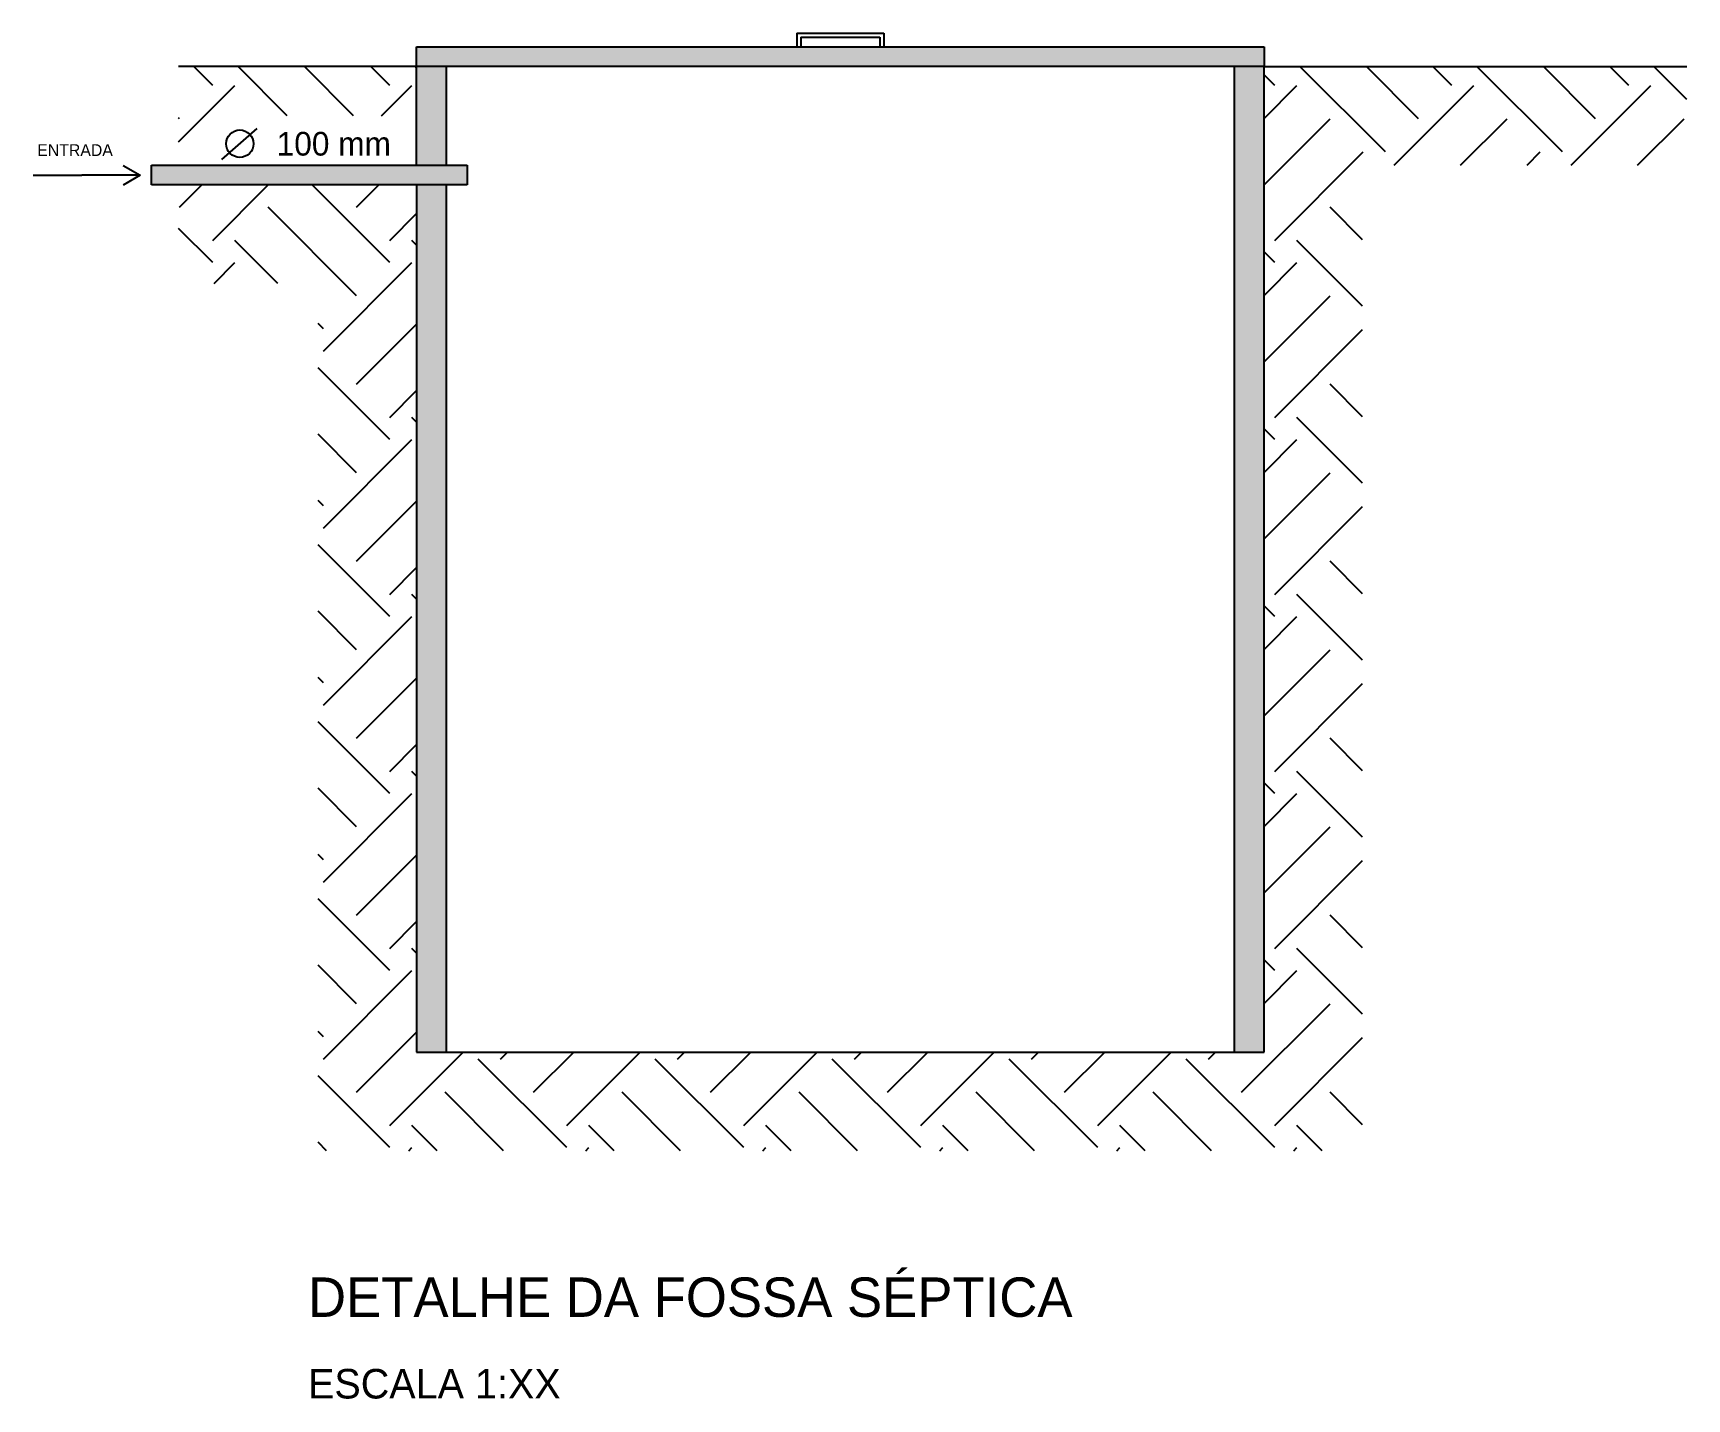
# Model space of a CAD drawing. Header units: millimetres. Extents: x 865.6 to 932.6, y 407.2 to 470.5.
# Drawn here: x 894.93 to 903.32, y 463.57 to 470.5 of the extents above; entities that cross this region are included whole.
import ezdxf

# ---------------------------------------------------------------- set-up
doc = ezdxf.new("R2010")
doc.units = ezdxf.units.MM
for name, color, linetype in [('can01', 1, 'Continuous'), ('COTAS-TEXTOS', 1, 'Continuous'), ('pena 01', 1, 'Continuous'), ('pena01', 1, 'Continuous'), ('pena02', 2, 'Continuous'), ('texto hidro', 1, 'Continuous'), ('TIGRECAD', 1, 'Continuous')]:
    doc.layers.add(name, color=color, linetype=linetype)
doc.styles.get("Standard").update_dxf_attribs({"font": 'ERASLGHT.TTF'})
pattern_1 = [(45, (4.1035, 7.8611), (6e-17, 0.8980256), [0.635, -0.635]), (45, (3.9351, 8.02945), (6e-17, 0.8980256), [0.635, -0.635]), (45, (3.76675, 8.1978), (6e-17, 0.8980256), [0.635, -0.635]), (135, (3.76675, 8.3101), (-0.8980256, 6e-17), [0.635, -0.635]), (135, (3.9351, 8.47846), (-0.8980256, 6e-17), [0.635, -0.635]), (135, (4.1035, 8.64684), (-0.8980256, 6e-17), [0.635, -0.635])]
pattern_2 = [(50, (4.10351, 7.86107), (0.18218467, -0.015939086), [0.01905, -0.20955]), (355, (4.10351, 7.86107), (-0.035242826, 0.191056643), [0.01524, -0.16764]), (100.451, (4.1187, 7.85974), (0.146942502, 0.175116688), [0.01619, -0.17809]), (46.1842, (4.10351, 7.91187), (0.27107904, -0.04204233), [0.028575, -0.314325]), (96.6356, (4.1261, 7.90837), (0.237404234, 0.247425556), [0.024285, -0.267135]), (351.184, (4.1035, 7.91187), (0.237404606, 0.24742512), [0.02286, -0.25146]), (21, (4.12891, 7.89917), (0.15161488, -0.102265519), [0.01905, -0.20955]), (326, (4.12891, 7.89917), (0.06180203, 0.184187966), [0.01524, -0.16764]), (71.4514, (4.14155, 7.89065), (0.21341649, 0.081922858), [0.01619, -0.17809]), (37.5, (4.10351, 7.86107), (0.0030886033, 0.084555039), [0, -0.165608, 0, -0.17018, 0, -0.168275]), (7.5, (4.10351, 7.86107), (0.0668196625, 0.100180575), [0, -0.097028, 0, -0.161798, 0, -0.064135]), (327.5, (4.04687, 7.86107), (0.135590595, -0.005728744), [0, -0.0635, 0, -0.19812, 0, -0.26289]), (317.5, (4.02147, 7.86107), (0.148129181, 0.025426491), [0, -0.08255, 0, -0.131572, 0, -0.18669])]

msp = doc.modelspace()

# ---------------------------------------------------------------- texts
at = {"layer": 'COTAS-TEXTOS', "color": 1}
msp.add_text('ENTRADA', height=0.06, dxfattribs=at).set_placement((894.9533, 469.8752))
at = {"layer": 'pena02', "color": 0, "char_height": 0.2, "width": 11.620401, "attachment_point": 1}
for s, insert in [('{\\fEras Demi ITC|b0|i0|c0|p34;DETALHE DA FOSSA SÉPTICA}', (896.3269, 464.1857)), ('{\\fEras Demi ITC|b0|i0|c0|p34;\\H0.75x;ESCALA 1:XX}', (896.3269, 463.7216))]:
    msp.add_mtext(s, dxfattribs=dict(at, insert=insert))
at = {"layer": 'texto hidro', "insert": (896.1679, 469.9974), "char_height": 0.12, "width": 8.497203, "attachment_point": 1}
msp.add_mtext('{\\fEras Demi ITC|b0|i0|c0|p34;100 mm}', dxfattribs=at)

# ---------------------------------------------------------------- hatches: boundary and pattern name
at = {"layer": 'pena 01'}
h = msp.add_hatch(dxfattribs=at)
h.set_pattern_fill('EARTH', color=256, scale=0.1, angle=45, style=0)
h.set_pattern_definition(pattern_1)
h.paths.add_polyline_path([(896.8776, 469.7289), (895.67, 469.7289), (895.67, 469.2289), (896.3776, 469.2289), (896.3776, 464.8289), (901.6776, 464.8289), (901.6776, 469.8289), (903.3231, 469.8289), (903.3231, 470.3289), (901.1776, 470.3289), (901.1776, 465.3289), (896.8776, 465.3289)])
h = msp.add_hatch(dxfattribs=at)
h.set_pattern_fill('EARTH', color=256, scale=0.1, angle=45, style=0)
h.set_pattern_definition(pattern_1)
h.paths.add_polyline_path([(896.8776, 470.0789), (896.8776, 470.3289), (895.67, 470.3289), (895.67, 469.8289), (895.8161, 469.8289), (895.8161, 470.0789)])
at = {"layer": 'pena01'}
h = msp.add_hatch(dxfattribs=at)
h.set_pattern_fill('AR-CONC', color=256, scale=0.001, style=0)
h.set_pattern_definition(pattern_2)
h.paths.add_polyline_path([(901.1776, 470.4289), (896.8776, 470.4289), (896.8776, 470.3289), (901.1776, 470.3289)])
h = msp.add_hatch(dxfattribs=at)
h.set_pattern_fill('AR-CONC', color=256, scale=0.001, style=0)
h.set_pattern_definition(pattern_2)
h.paths.add_polyline_path([(897.0276, 469.7289), (896.8776, 469.7289), (896.8776, 465.3289), (897.0276, 465.3289)])
h.paths.add_polyline_path([(897.0276, 470.3289), (896.8776, 470.3289), (896.8776, 469.8289), (897.0276, 469.8289)])
h.paths.add_polyline_path([(901.1776, 470.3289), (901.0276, 470.3289), (901.0276, 465.3289), (901.1776, 465.3289)])
msp.add_hatch(color=256, dxfattribs=at).paths.add_polyline_path([(897.1342, 469.8289), (895.5327, 469.8289), (895.5327, 469.7289), (897.1342, 469.7289)])

# ---------------------------------------------------------------- linework, layer by layer
at = {"layer": 'can01'}
msp.add_line((894.932, 469.7772), (895.1788, 469.7772), dxfattribs=at)
at = {"layer": 'pena01'}
for p, q in [((896.8776, 470.3289), (895.67, 470.3289)), ((901.1776, 470.3289), (903.3231, 470.3289)), ((895.5327, 469.8289), (897.1342, 469.8289)), ((895.5327, 469.7289), (895.5327, 469.8289)), ((897.1342, 469.8289), (897.1342, 469.7289)), ((897.1342, 469.7289), (895.5327, 469.7289)), ((896.8776, 465.3289), (901.1776, 465.3289))]:
    msp.add_line(p, q, dxfattribs=at)
at = {"layer": 'pena02'}
for p, q in [((898.8076, 470.4989), (899.2476, 470.4989)), ((898.8076, 470.4989), (898.8076, 470.4289)), ((899.2476, 470.4989), (899.2476, 470.4289)), ((896.8776, 470.3289), (896.8776, 470.4289)), ((896.8776, 470.4289), (901.1776, 470.4289)), ((898.8276, 470.4789), (899.2276, 470.4789)), ((898.8276, 470.4789), (898.8276, 470.4289)), ((899.2276, 470.4789), (899.2276, 470.4289)), ((901.1776, 470.4289), (901.1776, 470.3289)), ((896.8776, 469.8289), (896.8776, 470.3289)), ((901.1776, 470.3289), (896.8776, 470.3289)), ((897.0276, 470.3289), (897.0276, 469.8289)), ((901.0276, 465.3289), (901.0276, 470.3289)), ((901.1776, 465.3289), (901.1776, 470.3289)), ((896.8776, 469.7289), (896.8776, 465.3289)), ((897.0276, 469.7289), (897.0276, 465.3289))]:
    msp.add_line(p, q, dxfattribs=at)
at = {"layer": 'TIGRECAD'}
for p, q in [((895.8898, 469.8578), (896.0697, 470.015)), ((895.3892, 469.8272), (895.4758, 469.7772)), ((895.4758, 469.7772), (895.1788, 469.7772)), ((895.4758, 469.7772), (895.3892, 469.7272))]:
    msp.add_line(p, q, dxfattribs=at)
msp.add_circle((895.9813, 469.9377), 0.0695, dxfattribs=at)

msp.set_redraw_order([(e.dxf.handle, doc.entitydb.next_handle()) for e in msp.query("TEXT MTEXT ATTDEF DIMENSION ARC_DIMENSION")])  # texts and dimensions are drawn at this point

doc.saveas('drawing.dxf')
